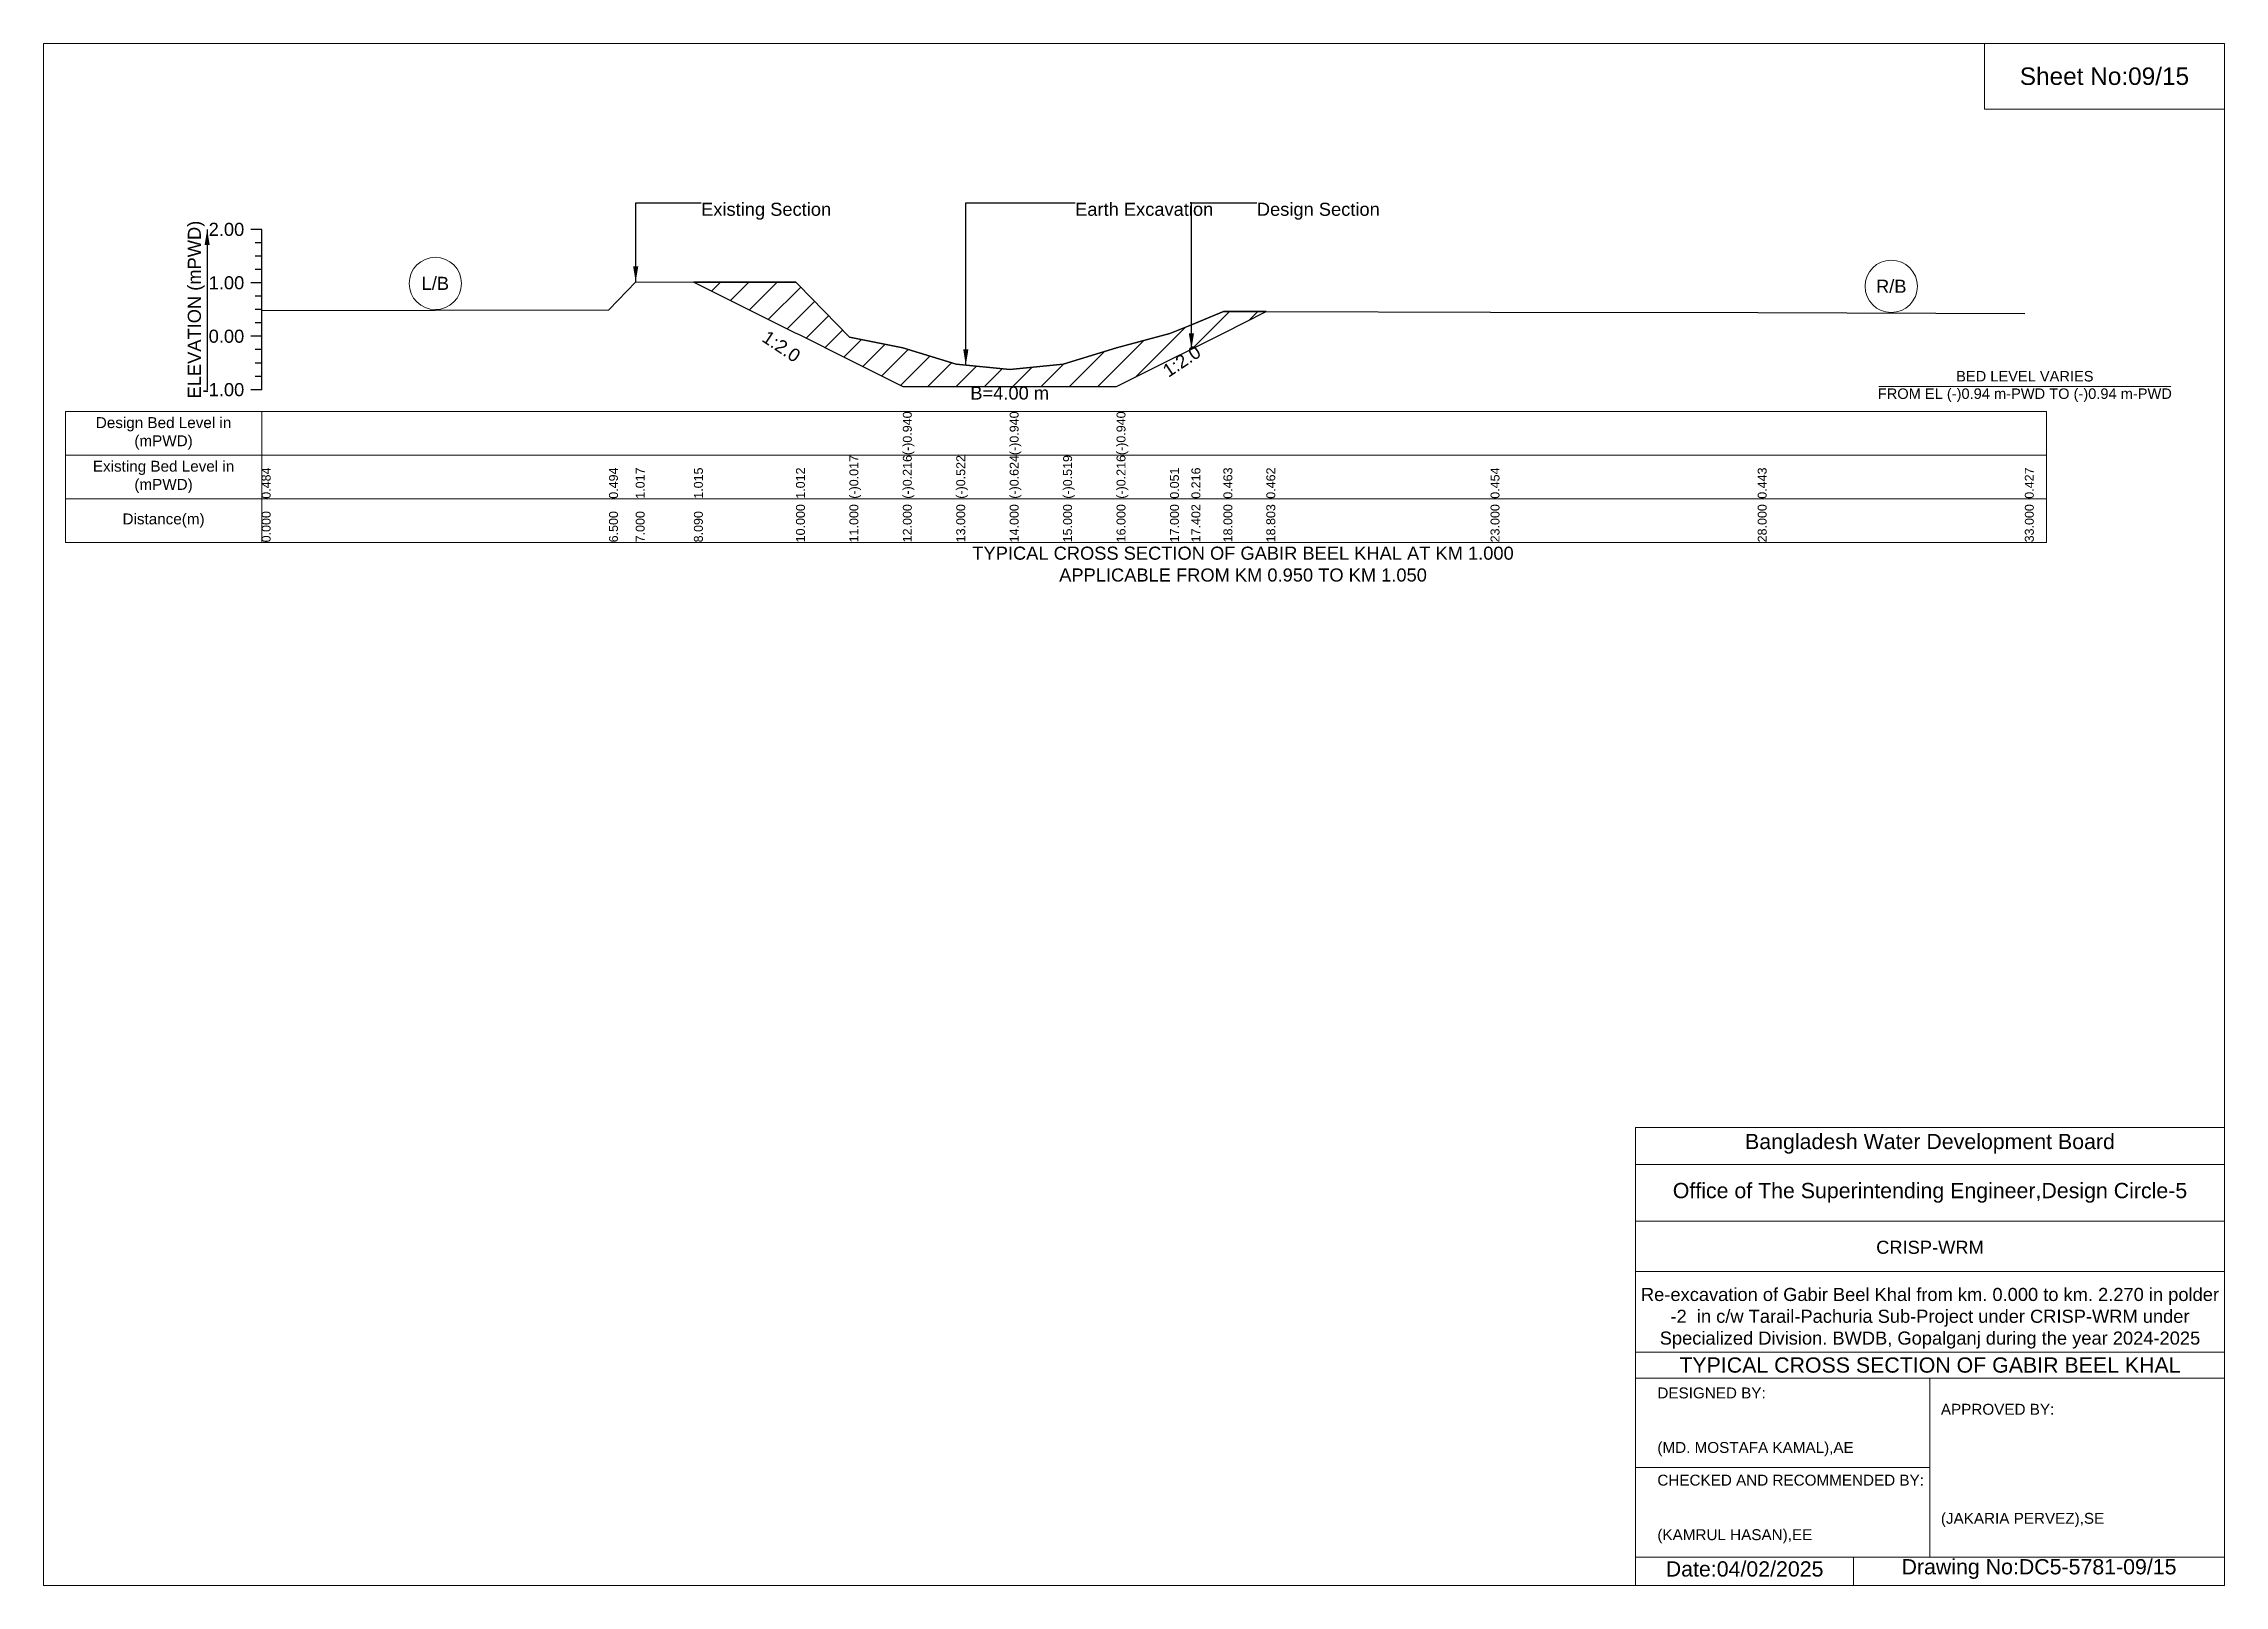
# Model space of a CAD drawing. Header units: inches. Extents: x 91000 to 258000, y -5656 to 6519.
# Drawn here: x 180000 to 188000, y -5656 to 0 of the extents above; entities that cross this region are included whole.
import ezdxf

# ---------------------------------------------------------------- set-up
doc = ezdxf.new("R2010")
doc.units = ezdxf.units.IN
doc.header["$LTSCALE"] = 7
doc.header["$MEASUREMENT"] = 0
for name, color, linetype, lineweight in [('Cross section Data Border', 7, 'Continuous', 9), ('Cross Section Labels', 7, 'Continuous', 9), ('Existing_Bed_Level for Xsection', 7, 'Continuous', 25)]:
    doc.layers.add(name, color=color, linetype=linetype, lineweight=lineweight)
doc.styles.get("Standard").update_dxf_attribs({"font": 'arial.ttf'})
doc.dimstyles.get("Standard").update_dxf_attribs({"dimtxt": 0.18, "dimasz": 0.18, "dimexe": 0.18, "dimexo": 0.0625, "dimgap": 0.09, "dimtad": 0, "dimtih": 1, "dimtoh": 1, "dimdec": 4, "dimzin": 0, "dimdsep": 46, "dimtxsty": 'Standard', "dimcen": 0.09, "dimadec": 0, "dimazin": 0, "dimtfac": 1, "dimtdec": 4, "dimtofl": 0, "dimtmove": 0, "dimatfit": 3, "dimfxl": 1, "dimtolj": 1, "dimtzin": 0, "dimarcsym": 0})

msp = doc.modelspace()

# ---------------------------------------------------------------- texts
at = {"layer": 'Cross section Data Border', "char_height": 40, "width": 640, "attachment_point": 5}
for s, insert in [('Design Bed Level in (mPWD)', (180440, -1429.7)), ('Existing Bed Level in (mPWD)', (180440, -1589.7)), ('Distance(m)', (180440, -1749.7))]:
    msp.add_mtext(s, dxfattribs=dict(at, insert=insert))
at = {"layer": 'Cross Section Labels'}
for s, insert, char_height, attachment_point in [('Sheet No:09/15', (187560, -120), 64, 5), ('Existing Section', (182412, -583.7), 48, 1), ('Earth Excavation', (183784, -583.7), 48, 1), ('Design Section', (184450.7, -583.7), 48, 1), ('L/B', (181437, -879.9), 48, 5), ('R/B', (186778, -890.4), 48, 5), ('B=4.00 m', (183544, -1257.9), 48, 2), ('BED LEVEL VARIES ^JFROM EL (-)0.94 m-PWD TO (-)0.94 m-PWD', (187268, -1257.9), 38.4, 5), ('TYPICAL CROSS SECTION OF GABIR BEEL KHAL AT KM 1.000^JAPPLICABLE FROM KM 0.950 TO KM 1.050', (184400, -1909.7), 48, 5), ('Bangladesh Water Development Board', (186920, -4036), 56, 5), ('Office of The Superintending Engineer,Design Circle-5', (186920, -4216), 56, 5)]:
    msp.add_mtext(s, dxfattribs=dict(at, insert=insert, char_height=char_height, attachment_point=attachment_point))
at = {"layer": 'Cross Section Labels', "char_height": 48, "attachment_point": 2}
for insert, rotation in [((182719.8, -1090.8), 326.30993), ((184161.7, -1145.1), 33.69007)]:
    msp.add_mtext('1:2.0', dxfattribs=dict(at, insert=insert, rotation=rotation))
at = {"layer": 'Cross Section Labels'}
for s, insert, char_height, width, attachment_point in [('CRISP-WRM', (186920, -4416), 48, 2240, 5), ('Re-excavation of Gabir Beel Khal from km. 0.000 to km. 2.270 in polder -2  in c/w Tarail-Pachuria Sub-Project under CRISP-WRM under Specialized Division. BWDB, Gopalganj during the year 2024-2025', (186920, -4676), 48, 2160, 5), ('TYPICAL CROSS SECTION OF GABIR BEEL KHAL', (186920, -4848), 56, 2240, 5), ('DESIGNED BY:^J^J^J(MD. MOSTAFA KAMAL),AE', (185920, -5056), 40, 1120, 4), ('APPROVED BY:^J^J^J^J^J^J(JAKARIA PERVEZ),SE', (186960, -5216), 40, 1120, 4), ('CHECKED AND RECOMMENDED BY:^J^J^J(KAMRUL HASAN),EE', (185920, -5376), 40, 1120, 4), ('Date:04/02/2025', (186240, -5596), 56, 1120, 5), ('Drawing No:DC5-5781-09/15', (187320, -5596), 56, 1760, 5)]:
    msp.add_mtext(s, dxfattribs=dict(at, insert=insert, char_height=char_height, width=width, attachment_point=attachment_point))
at = {"layer": 'Existing_Bed_Level for Xsection', "rotation": 90}
for s, insert, char_height, attachment_point in [('ELEVATION (mPWD)', (180560, -975.7), 48, 5), ('(-)0.940', (183152, -1509.7), 32.8, 1), ('(-)0.940', (183544, -1509.7), 32.8, 1), ('(-)0.940', (183936, -1509.7), 32.8, 1), ('(-)0.017', (182956, -1669.7), 32.8, 1), ('(-)0.216', (183152, -1669.7), 32.8, 1), ('(-)0.522', (183348, -1669.7), 32.8, 1), ('(-)0.624', (183544, -1669.7), 32.8, 1), ('(-)0.519', (183740, -1669.7), 32.8, 1), ('(-)0.216', (183936, -1669.7), 32.8, 1), ('0.484', (180800, -1669.7), 32.8, 1), ('0.494', (182074, -1669.7), 32.8, 1), ('1.017', (182172, -1669.7), 32.8, 1), ('1.015', (182385.6, -1669.7), 32.8, 1), ('1.012', (182760, -1669.7), 32.8, 1), ('0.051', (184132, -1669.7), 32.8, 1), ('0.216', (184210.7, -1669.7), 32.8, 1), ('0.463', (184328, -1669.7), 32.8, 1), ('0.462', (184485.4, -1669.7), 32.8, 1), ('0.454', (185308, -1669.7), 32.8, 1), ('0.443', (186288, -1669.7), 32.8, 1), ('0.427', (187268, -1669.7), 32.8, 1), ('0.000', (180800, -1829.7), 32.8, 1), ('6.500', (182074, -1829.7), 32.8, 1), ('7.000', (182172, -1829.7), 32.8, 1), ('8.090', (182385.6, -1829.7), 32.8, 1), ('10.000', (182760, -1829.7), 32.8, 1), ('11.000', (182956, -1829.7), 32.8, 1), ('12.000', (183152, -1829.7), 32.8, 1), ('13.000', (183348, -1829.7), 32.8, 1), ('14.000', (183544, -1829.7), 32.8, 1), ('15.000', (183740, -1829.7), 32.8, 1), ('16.000', (183936, -1829.7), 32.8, 1), ('17.000', (184132, -1829.7), 32.8, 1), ('17.402', (184210.7, -1829.7), 32.8, 1), ('18.000', (184328, -1829.7), 32.8, 1), ('18.803', (184485.4, -1829.7), 32.8, 1), ('23.000', (185308, -1829.7), 32.8, 1), ('28.000', (186288, -1829.7), 32.8, 1), ('33.000', (187268, -1829.7), 32.8, 1)]:
    msp.add_mtext(s, dxfattribs=dict(at, insert=insert, char_height=char_height, attachment_point=attachment_point))
at = {"layer": 'Existing_Bed_Level for Xsection', "char_height": 48, "attachment_point": 6}
for s, insert in [('2.00', (180736, -681.7)), ('1.00', (180736, -877.7)), ('0.00', (180736, -1073.7)), ('-1.00', (180736, -1269.7))]:
    msp.add_mtext(s, dxfattribs=dict(at, insert=insert))

# ---------------------------------------------------------------- hatches: boundary and pattern name
at = {"layer": 'Existing_Bed_Level for Xsection'}
h = msp.add_hatch(dxfattribs=at)
h.set_pattern_fill('ANSI31', color=256, scale=588, style=0)
h.paths.add_polyline_path([(182385.6, -874.7), (182760, -1061.9), (182768.8, -1066.3), (182956, -1159.9), (183152, -1257.9), (183348, -1257.9), (183544, -1257.9), (183740, -1257.9), (183936, -1257.9), (184132, -1159.9), (184210.7, -1120.6), (184328, -1061.9), (184485.4, -983.2), (184328, -982.9), (184210.7, -1031.3), (184132, -1063.7), (183936, -1116), (183740, -1175.4), (183544, -1196), (183348, -1176), (183152, -1116), (182956, -1077), (182768.8, -884.4), (182760, -875.3)])

# ---------------------------------------------------------------- linework, layer by layer
at = {"layer": 'Cross section Data Border'}
msp.add_lwpolyline([(180080, -1349.7), (187348, -1349.7), (187348, -1829.7), (180080, -1829.7)], close=True, dxfattribs=at)
for points in [[(180800, -1349.7), (180800, -1829.7)], [(180080, -1509.7), (187348, -1509.7)], [(180080, -1669.7), (187348, -1669.7)]]:
    msp.add_lwpolyline(points, dxfattribs=at)
at = {"layer": 'Cross Section Labels'}
for points in [[(180000, 0), (188000, 0), (188000, -5656), (180000, -5656)], [(187120, 0), (188000, 0), (188000, -240), (187120, -240)]]:
    msp.add_lwpolyline(points, close=True, dxfattribs=at)
for points in [[(186732.2, -1257.9), (187803.8, -1257.9)], [(185840, -5656), (185840, -3976), (188000, -3976)], [(185840, -4112), (188000, -4112)], [(185840, -4320), (188000, -4320)], [(185840, -4504), (188000, -4504)], [(185840, -4800), (188000, -4800)], [(185840, -4896), (188000, -4896)], [(186920, -4896), (186920, -5552)], [(185840, -5224), (186920, -5224)], [(185840, -5552), (188000, -5552)], [(186640, -5552), (186640, -5656)]]:
    msp.add_lwpolyline(points, dxfattribs=at)
for centre in [(181437, -879.9), (186778, -890.4)]:
    msp.add_circle(centre, 96, dxfattribs=at)
at = {"layer": 'Existing_Bed_Level for Xsection'}
for points in [[(180800, -681.7), (180760, -681.7)], [(180800, -1269.7), (180800, -1073.7), (180800, -877.7), (180800, -681.7)], [(180800, -730.7), (180776, -730.7)], [(180800, -779.7), (180776, -779.7)], [(180800, -877.7), (180760, -877.7)], [(180800, -828.7), (180776, -828.7)], [(180800, -978.8), (182074, -976.9), (182172, -874.4), (182385.6, -874.7), (182760, -875.3), (182768.8, -884.4), (182956, -1077), (183152, -1116), (183152, -1116), (183348, -1176), (183544, -1196), (183544, -1196), (183740, -1175.4), (183936, -1116), (183936, -1116), (184132, -1063.7), (184210.7, -1031.3), (184328, -982.9), (184485.4, -983.2), (185308, -984.7), (186288, -986.9), (187268, -990)], [(180800, -926.7), (180776, -926.7)], [(180800, -975.7), (180776, -975.7)], [(180800, -1024.7), (180776, -1024.7)], [(180800, -1073.7), (180760, -1073.7)], [(180800, -1122.7), (180776, -1122.7)], [(180800, -1171.7), (180776, -1171.7)], [(180800, -1269.7), (180760, -1269.7)], [(180800, -1220.7), (180776, -1220.7)]]:
    msp.add_lwpolyline(points, dxfattribs=at)
msp.add_lwpolyline([(182385.6, -874.7), (182385.6, -874.7), (182760, -1061.9), (182768.8, -1066.3), (182956, -1159.9), (183152, -1257.9), (183152, -1257.9), (183348, -1257.9), (183544, -1257.9), (183544, -1257.9), (183740, -1257.9), (183936, -1257.9), (183936, -1257.9), (184132, -1159.9), (184210.7, -1120.6), (184328, -1061.9), (184485.4, -983.2), (184328, -982.9), (184210.7, -1031.3), (184132, -1063.7), (183936, -1116), (183936, -1116), (183740, -1175.4), (183544, -1196), (183544, -1196), (183348, -1176), (183152, -1116), (183152, -1116), (182956, -1077), (182768.8, -884.4), (182760, -875.3), (182385.6, -874.7)], close=True, dxfattribs=at)

msp.set_redraw_order([(e.dxf.handle, doc.entitydb.next_handle()) for e in msp.query("TEXT MTEXT ATTDEF DIMENSION ARC_DIMENSION")])  # texts and dimensions are drawn at this point

# ---------------------------------------------------------------- leaders
at = {"layer": 'Cross Section Labels', "annotation_type": 0, "has_hookline": 1, "hookline_direction": 0}
for points, text_width in [([(182172, -874.4), (182172, -583.7), (182411.9, -583.7)], 467.2), ([(183383, -1179.6), (183383, -583.7), (183783.9, -583.7)], 497), ([(184210.7, -1120.6), (184210.7, -583.7), (184450.6, -583.7)], 441.2)]:
    msp.add_leader(points, dimstyle='Standard', override={"dimasz": 57.6}, dxfattribs=dict(at, text_width=text_width))
at = {"layer": 'Existing_Bed_Level for Xsection'}
msp.add_leader([(180600, -681.7), (180600, -1269.7)], dimstyle='Standard', override={"dimasz": 57.6}, dxfattribs=at)

doc.saveas('drawing.dxf')
